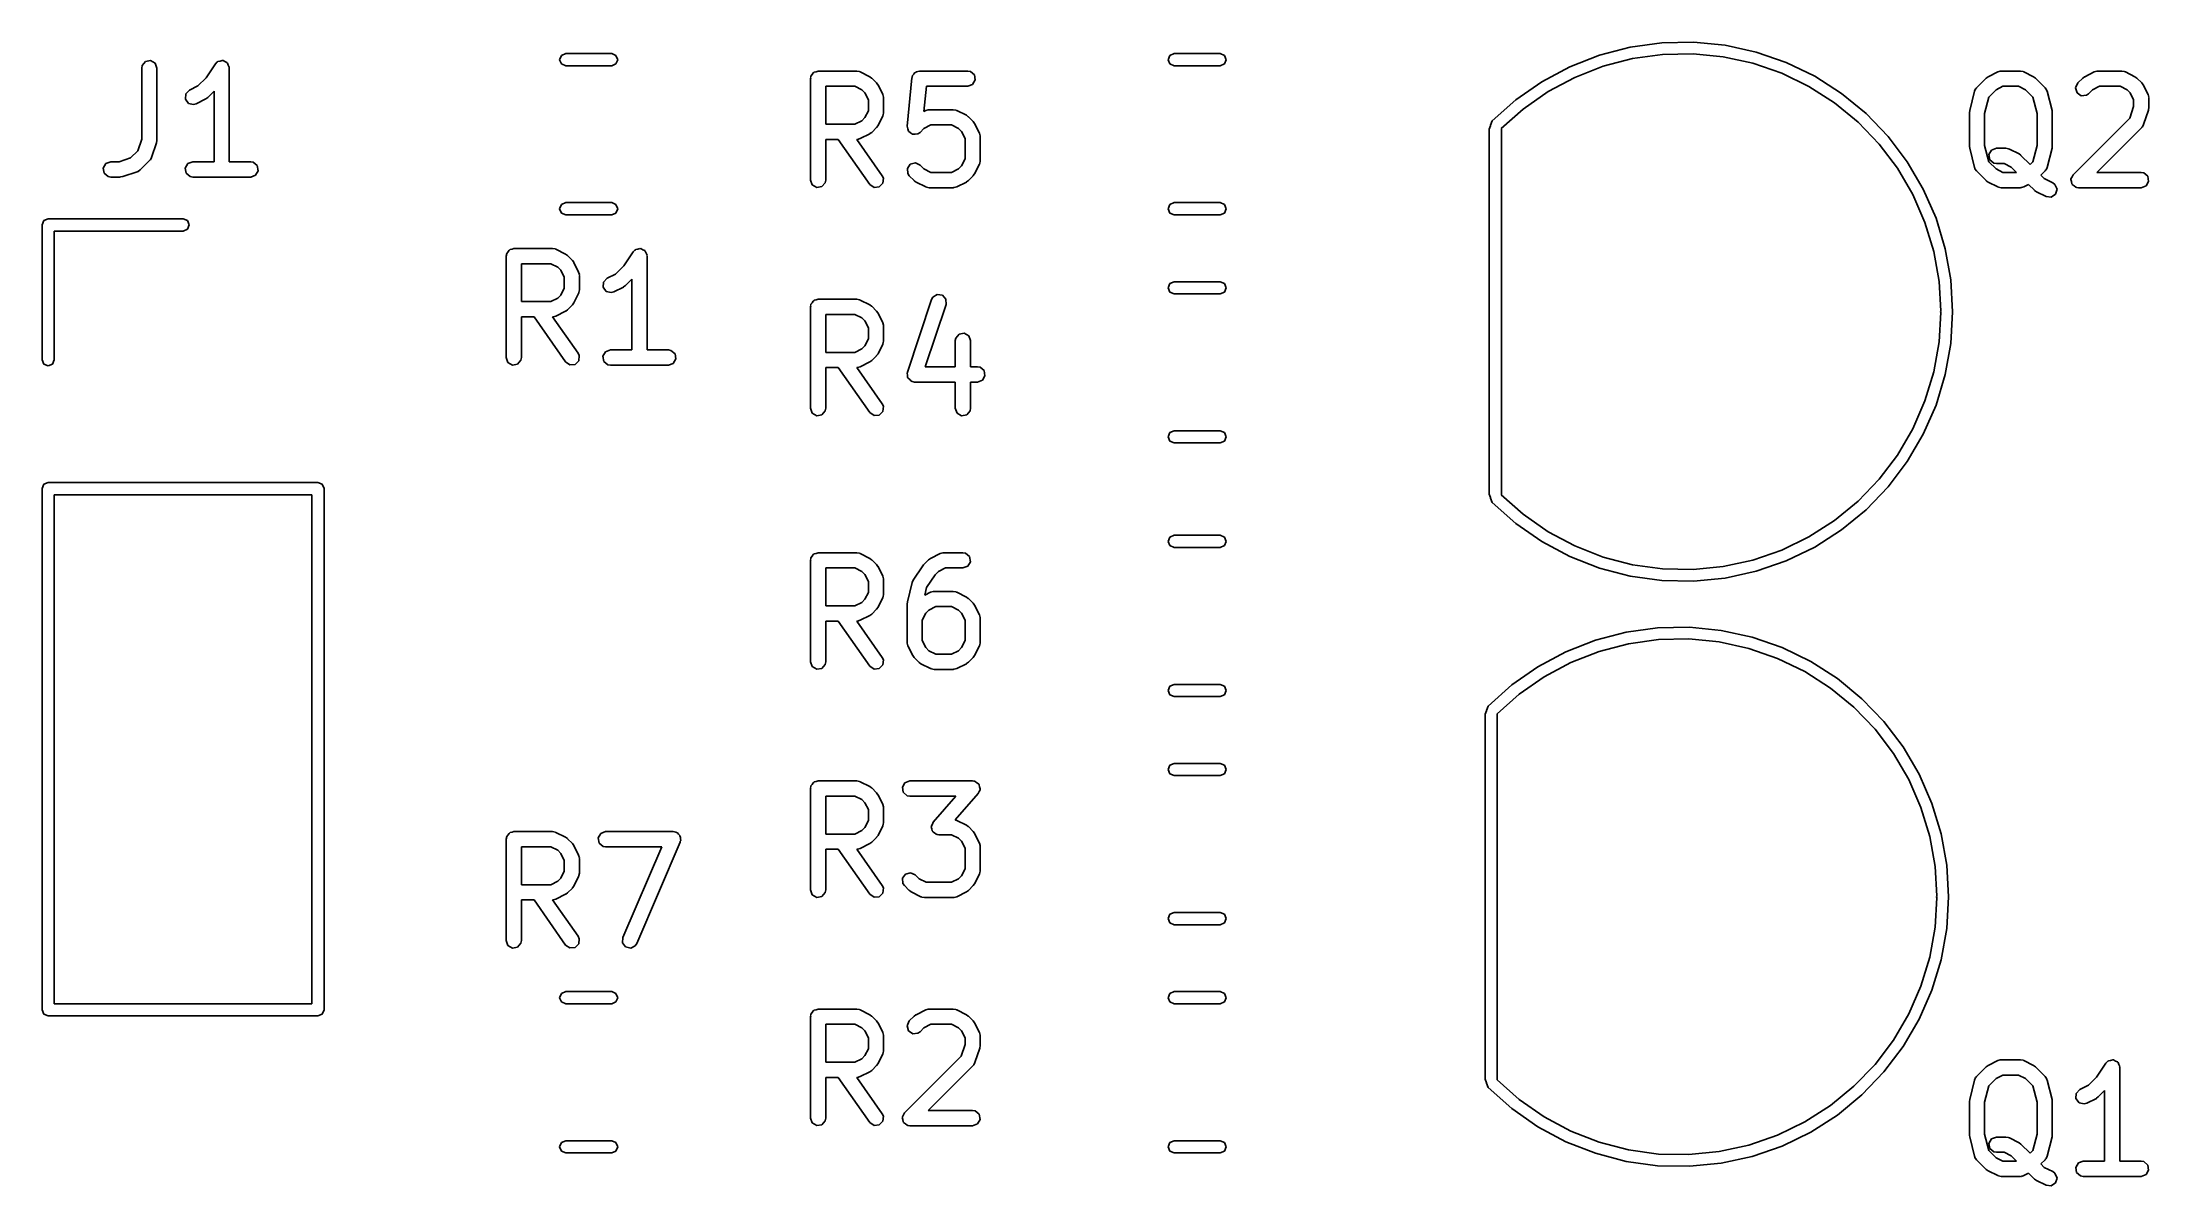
# Model space of a CAD drawing. Extents: x 136.9 to 157.6, y -80.4 to -69.1.
import ezdxf

# ---------------------------------------------------------------- set-up
doc = ezdxf.new("R2010")
doc.units = 0
doc.layers.add('BLACK', color=7, linetype='CONTINUOUS')

msp = doc.modelspace()

# ---------------------------------------------------------------- linework, layer by layer
at = {"layer": 'BLACK', "linetype": 'CONTINUOUS'}
for p, q in [((152.218, -69.2202), (152.521, -69.1411)), ((152.521, -69.1411), (152.831, -69.0982)), ((152.831, -69.0982), (153.144, -69.0921)), ((153.144, -69.0921), (153.456, -69.1227)), ((153.456, -69.1227), (153.762, -69.1899)), ((137.842, -69.3474), (137.846, -69.3217)), ((137.842, -70.0495), (137.842, -69.3474)), ((137.846, -69.3217), (137.879, -69.2824)), ((137.879, -69.2824), (137.93, -69.2735)), ((137.93, -69.2735), (137.974, -69.2992)), ((137.974, -69.2992), (137.992, -69.3474)), ((137.992, -69.3474), (137.992, -70.0617)), ((138.477, -69.4425), (138.569, -69.3058)), ((138.569, -69.3058), (138.587, -69.2869)), ((138.587, -69.2869), (138.591, -69.2857)), ((138.591, -69.2857), (138.593, -69.2824)), ((138.593, -69.2824), (138.615, -69.2786)), ((138.615, -69.2786), (138.636, -69.2725)), ((138.636, -69.2725), (138.64, -69.2743)), ((138.64, -69.2743), (138.644, -69.2735)), ((138.644, -69.2735), (138.663, -69.2844)), ((138.663, -69.2844), (138.683, -69.2931)), ((138.683, -69.2931), (138.685, -69.297)), ((138.685, -69.297), (138.688, -69.2992)), ((138.688, -69.2992), (138.696, -69.3196)), ((138.696, -69.3196), (138.705, -69.3391)), ((138.705, -69.3391), (138.704, -69.3433)), ((138.704, -69.3433), (138.706, -69.3474)), ((138.706, -69.3474), (138.706, -70.2724)), ((141.963, -69.265), (141.981, -69.2226)), ((141.981, -69.3074), (141.963, -69.265)), ((141.981, -69.2226), (142.023, -69.205)), ((142.023, -69.325), (141.981, -69.3074)), ((142.023, -69.205), (142.477, -69.205)), ((142.477, -69.325), (142.023, -69.325)), ((142.477, -69.205), (142.519, -69.2226)), ((142.519, -69.3074), (142.477, -69.325)), ((142.519, -69.2226), (142.537, -69.265)), ((142.537, -69.265), (142.519, -69.3074)), ((144.47, -69.3926), (144.474, -69.3874)), ((144.474, -69.3874), (144.494, -69.384)), ((144.494, -69.384), (144.512, -69.3774)), ((144.512, -69.3774), (144.893, -69.3774)), ((144.893, -69.3774), (144.919, -69.3819)), ((144.919, -69.3819), (144.922, -69.3848)), ((144.922, -69.3848), (144.926, -69.3853)), ((144.926, -69.3853), (145.022, -69.4329)), ((145.474, -69.3913), (145.481, -69.384)), ((145.481, -69.384), (145.497, -69.3828)), ((145.497, -69.3828), (145.512, -69.3774)), ((145.512, -69.3774), (145.988, -69.3774)), ((145.988, -69.3774), (146.014, -69.3819)), ((146.014, -69.3819), (146.053, -69.4149)), ((147.963, -69.265), (147.981, -69.2226)), ((147.981, -69.3074), (147.963, -69.265)), ((147.981, -69.2226), (148.023, -69.205)), ((148.023, -69.325), (147.981, -69.3074)), ((148.023, -69.205), (148.477, -69.205)), ((148.477, -69.325), (148.023, -69.325)), ((148.477, -69.205), (148.519, -69.2226)), ((148.519, -69.3074), (148.477, -69.325)), ((148.519, -69.2226), (148.537, -69.265)), ((148.537, -69.265), (148.519, -69.3074)), ((151.65, -69.482), (151.926, -69.3343)), ((151.926, -69.3343), (152.218, -69.2202)), ((152.254, -69.3301), (151.975, -69.4393)), ((152.544, -69.2544), (152.254, -69.3301)), ((152.84, -69.2134), (152.544, -69.2544)), ((153.14, -69.2075), (152.84, -69.2134)), ((153.438, -69.2369), (153.14, -69.2075)), ((153.731, -69.3011), (153.438, -69.2369)), ((154.014, -69.3992), (153.731, -69.3011)), ((153.762, -69.1899), (154.058, -69.2925)), ((154.058, -69.2925), (154.34, -69.4292)), ((156.05, -69.4329), (156.145, -69.3853)), ((156.145, -69.3853), (156.17, -69.3779)), ((156.17, -69.3779), (156.174, -69.3789)), ((156.174, -69.3789), (156.179, -69.3774)), ((156.179, -69.3774), (156.369, -69.3774)), ((156.369, -69.3774), (156.395, -69.3819)), ((156.395, -69.3819), (156.398, -69.3848)), ((156.398, -69.3848), (156.403, -69.3853)), ((156.403, -69.3853), (156.498, -69.4329)), ((157.002, -69.4329), (157.097, -69.3853)), ((157.097, -69.3853), (157.122, -69.3779)), ((157.122, -69.3779), (157.127, -69.3789)), ((157.127, -69.3789), (157.131, -69.3774)), ((157.131, -69.3774), (157.369, -69.3774)), ((157.369, -69.3774), (157.395, -69.3819)), ((157.395, -69.3819), (157.398, -69.3848)), ((157.398, -69.3848), (157.403, -69.3853)), ((157.403, -69.3853), (157.498, -69.4329)), ((138.276, -69.6033), (138.312, -69.566)), ((138.312, -69.566), (138.396, -69.5238)), ((138.396, -69.5238), (138.477, -69.4425)), ((138.556, -69.5761), (138.494, -69.6385)), ((138.556, -70.2724), (138.556, -69.5761)), ((144.437, -69.4524), (144.439, -69.4426)), ((144.437, -70.4524), (144.437, -69.4524)), ((144.438, -69.4394), (144.44, -69.4365)), ((144.439, -69.4426), (144.438, -69.4394)), ((144.44, -69.4365), (144.441, -69.4267)), ((144.441, -69.4267), (144.454, -69.4118)), ((144.454, -69.4118), (144.464, -69.3949)), ((144.464, -69.3949), (144.47, -69.3926)), ((144.587, -69.5274), (144.587, -69.9012)), ((144.875, -69.5274), (144.587, -69.5274)), ((144.944, -69.5616), (144.875, -69.5274)), ((144.974, -69.592), (144.944, -69.5616)), ((145.008, -69.6606), (144.974, -69.592)), ((145.022, -69.4329), (145.04, -69.4463)), ((145.04, -69.4463), (145.041, -69.447)), ((145.041, -69.447), (145.089, -69.4946)), ((145.089, -69.4946), (145.102, -69.513)), ((145.102, -69.513), (145.103, -69.5141)), ((145.103, -69.5141), (145.15, -69.6093)), ((145.39, -69.9211), (145.437, -69.4449)), ((145.437, -69.4449), (145.438, -69.4411)), ((145.438, -69.4394), (145.44, -69.4367)), ((145.438, -69.4411), (145.438, -69.4394)), ((145.44, -69.4367), (145.444, -69.4198)), ((145.444, -69.4198), (145.456, -69.4087)), ((145.456, -69.4087), (145.464, -69.3949)), ((145.464, -69.3949), (145.474, -69.3913)), ((145.58, -69.5274), (145.555, -69.7756)), ((145.988, -69.5274), (145.58, -69.5274)), ((146.036, -69.5098), (145.988, -69.5274)), ((146.062, -69.4654), (146.036, -69.5098)), ((146.053, -69.4149), (146.062, -69.4654)), ((151.393, -69.6611), (151.65, -69.482)), ((151.711, -69.5805), (151.465, -69.7518)), ((151.975, -69.4393), (151.711, -69.5805)), ((154.283, -69.53), (154.014, -69.3992)), ((154.536, -69.6915), (154.283, -69.53)), ((154.34, -69.4292), (154.604, -69.598)), ((155.868, -69.7675), (155.915, -69.577)), ((155.915, -69.577), (155.926, -69.5533)), ((155.926, -69.5533), (155.932, -69.5489)), ((155.932, -69.5489), (155.935, -69.5422)), ((155.935, -69.5422), (156.03, -69.447)), ((156.03, -69.447), (156.049, -69.4341)), ((156.049, -69.4341), (156.05, -69.4329)), ((156.128, -69.5616), (156.056, -69.6336)), ((156.196, -69.5274), (156.128, -69.5616)), ((156.351, -69.5274), (156.196, -69.5274)), ((156.42, -69.5616), (156.351, -69.5274)), ((156.492, -69.6336), (156.42, -69.5616)), ((156.498, -69.4329), (156.516, -69.4463)), ((156.516, -69.4463), (156.517, -69.447)), ((156.517, -69.447), (156.613, -69.5422)), ((156.613, -69.5422), (156.627, -69.5635)), ((156.627, -69.5635), (156.628, -69.5709)), ((156.628, -69.5709), (156.632, -69.577)), ((156.632, -69.577), (156.68, -69.7675)), ((156.913, -69.5411), (156.935, -69.4946)), ((156.927, -69.5906), (156.913, -69.5411)), ((156.969, -69.6201), (156.927, -69.5906)), ((156.935, -69.4946), (156.983, -69.447)), ((156.983, -69.447), (157.001, -69.4341)), ((157.001, -69.4341), (157.002, -69.4329)), ((157.08, -69.5616), (157.041, -69.6007)), ((157.149, -69.5274), (157.08, -69.5616)), ((157.351, -69.5274), (157.149, -69.5274)), ((157.42, -69.5616), (157.351, -69.5274)), ((157.45, -69.592), (157.42, -69.5616)), ((157.485, -69.6606), (157.45, -69.592)), ((157.498, -69.4329), (157.516, -69.4463)), ((157.516, -69.4463), (157.517, -69.447)), ((157.517, -69.447), (157.565, -69.4946)), ((157.565, -69.4946), (157.578, -69.513)), ((157.578, -69.513), (157.579, -69.5141)), ((157.579, -69.5141), (157.627, -69.6093)), ((138.273, -69.6545), (138.276, -69.6033)), ((138.304, -69.6957), (138.273, -69.6545)), ((138.354, -69.7076), (138.304, -69.6957)), ((138.379, -69.7002), (138.354, -69.7076)), ((138.474, -69.6526), (138.379, -69.7002)), ((138.475, -69.6514), (138.474, -69.6526)), ((138.494, -69.6385), (138.475, -69.6514)), ((144.974, -69.8365), (145.008, -69.768)), ((145.008, -69.768), (145.008, -69.6606)), ((145.15, -69.6093), (145.158, -69.6343)), ((145.158, -69.7857), (145.154, -69.8114)), ((145.158, -69.6343), (145.157, -69.6386)), ((145.157, -69.6386), (145.158, -69.6429)), ((145.158, -69.6429), (145.158, -69.7857)), ((145.555, -69.7756), (145.574, -69.7663)), ((145.574, -69.7663), (145.599, -69.7588)), ((145.599, -69.7588), (145.603, -69.7599)), ((145.603, -69.7599), (145.607, -69.7583)), ((145.607, -69.7583), (145.845, -69.7583)), ((145.845, -69.7583), (145.871, -69.7629)), ((145.871, -69.7629), (145.874, -69.7657)), ((145.874, -69.7657), (145.879, -69.7663)), ((145.879, -69.7663), (145.974, -69.8139)), ((151.159, -69.8691), (151.393, -69.6611)), ((151.465, -69.7518), (151.248, -69.9445)), ((154.767, -69.8815), (154.536, -69.6915)), ((154.604, -69.598), (154.846, -69.7967)), ((154.846, -69.7967), (155.063, -70.0225)), ((155.865, -69.7857), (155.868, -69.771)), ((155.865, -70.119), (155.865, -69.7857)), ((155.868, -69.771), (155.868, -69.7675)), ((156.056, -69.6336), (156.015, -69.7949)), ((156.015, -69.7949), (156.015, -70.1098)), ((156.532, -69.7949), (156.492, -69.6336)), ((156.532, -70.1098), (156.532, -69.7949)), ((156.68, -69.7675), (156.681, -69.7825)), ((156.681, -69.7825), (156.682, -69.7857)), ((156.682, -69.7857), (156.682, -70.119)), ((157.02, -69.6156), (156.969, -69.6201)), ((157.041, -69.6007), (157.02, -69.6156)), ((157.446, -69.8404), (157.485, -69.7259)), ((157.485, -69.7259), (157.485, -69.6606)), ((157.631, -69.7618), (157.583, -69.9047)), ((157.627, -69.6093), (157.634, -69.6343)), ((157.635, -69.7381), (157.631, -69.7602)), ((157.631, -69.7602), (157.631, -69.7618)), ((157.634, -69.6343), (157.633, -69.6386)), ((157.633, -69.6386), (157.635, -69.6429)), ((157.635, -69.6429), (157.635, -69.7381)), ((144.587, -69.9012), (144.875, -69.9012)), ((144.875, -69.9012), (144.944, -69.8669)), ((145.022, -69.9957), (144.926, -70.0433)), ((144.944, -69.8669), (144.974, -69.8365)), ((145.023, -69.9945), (145.022, -69.9957)), ((145.041, -69.9816), (145.023, -69.9945)), ((145.089, -69.934), (145.041, -69.9816)), ((145.103, -69.9145), (145.089, -69.9325)), ((145.089, -69.9325), (145.089, -69.934)), ((145.15, -69.8193), (145.103, -69.9145)), ((145.151, -69.8148), (145.15, -69.8193)), ((145.154, -69.8114), (145.151, -69.8148)), ((145.39, -69.9216), (145.39, -69.9211)), ((145.39, -69.922), (145.39, -69.9216)), ((145.396, -69.9464), (145.39, -69.922)), ((145.402, -69.9708), (145.396, -69.9464)), ((145.403, -69.9711), (145.402, -69.9708)), ((145.403, -69.9716), (145.403, -69.9711)), ((145.423, -69.986), (145.403, -69.9716)), ((145.444, -70.0008), (145.423, -69.986)), ((145.445, -70.001), (145.444, -70.0007)), ((145.444, -70.0007), (145.444, -70.0008)), ((145.47, -69.9988), (145.445, -70.001)), ((145.495, -69.9969), (145.47, -69.9988)), ((145.496, -69.9965), (145.495, -69.9966)), ((145.495, -69.9966), (145.495, -69.9969)), ((145.517, -69.9816), (145.496, -69.9965)), ((145.556, -69.9426), (145.517, -69.9816)), ((145.625, -69.9083), (145.556, -69.9426)), ((145.828, -69.9083), (145.625, -69.9083)), ((145.896, -69.9426), (145.828, -69.9083)), ((145.926, -69.973), (145.896, -69.9426)), ((145.961, -70.0415), (145.926, -69.973)), ((145.974, -69.8139), (145.992, -69.8272)), ((145.992, -69.8272), (145.994, -69.8279)), ((145.994, -69.8279), (146.041, -69.8755)), ((146.041, -69.8755), (146.054, -69.8939)), ((146.054, -69.8939), (146.055, -69.895)), ((146.055, -69.895), (146.103, -69.9903)), ((146.103, -69.9903), (146.11, -70.0152)), ((151.13, -69.95), (151.144, -69.9169)), ((151.13, -73.55), (151.13, -69.95)), ((151.142, -69.9115), (151.159, -69.8691)), ((151.144, -69.9169), (151.142, -69.9115)), ((151.248, -69.9445), (151.248, -69.9447)), ((151.248, -69.9447), (151.25, -69.95)), ((151.25, -69.95), (151.25, -73.55)), ((154.975, -70.0975), (154.767, -69.8815)), ((156.887, -70.3993), (157.446, -69.8404)), ((157.565, -69.934), (157.122, -70.3774)), ((157.567, -69.9299), (157.565, -69.934)), ((157.571, -69.9276), (157.567, -69.9299)), ((157.583, -69.9047), (157.571, -69.9276)), ((137.733, -70.2342), (137.803, -70.164)), ((137.803, -70.164), (137.842, -70.0495)), ((137.988, -70.0854), (137.94, -70.2282)), ((137.992, -70.0617), (137.988, -70.0837)), ((137.988, -70.0837), (137.988, -70.0854)), ((144.711, -70.0512), (144.587, -70.0512)), ((144.587, -70.0512), (144.587, -70.4524)), ((145.022, -70.4954), (144.711, -70.0512)), ((144.897, -70.0497), (144.894, -70.0508)), ((144.894, -70.0508), (145.145, -70.4094)), ((144.901, -70.0507), (144.897, -70.0497)), ((144.926, -70.0433), (144.901, -70.0507)), ((145.961, -70.2442), (145.961, -70.0415)), ((146.11, -70.0152), (146.109, -70.0196)), ((146.109, -70.0196), (146.111, -70.0238)), ((146.111, -70.0238), (146.111, -70.2619)), ((155.156, -70.3364), (154.975, -70.0975)), ((155.063, -70.0225), (155.252, -70.2722)), ((155.867, -70.1223), (155.865, -70.119)), ((155.868, -70.1372), (155.867, -70.1223)), ((155.915, -70.3277), (155.868, -70.1372)), ((156.015, -70.1098), (156.056, -70.2712)), ((156.057, -70.2013), (156.083, -70.1568)), ((156.066, -70.2518), (156.057, -70.2013)), ((156.083, -70.1568), (156.131, -70.1393)), ((156.131, -70.1393), (156.226, -70.1393)), ((156.226, -70.1393), (156.252, -70.1438)), ((156.252, -70.1438), (156.255, -70.1467)), ((156.255, -70.1467), (156.26, -70.1472)), ((156.26, -70.1472), (156.355, -70.1948)), ((156.355, -70.1948), (156.373, -70.2082)), ((156.373, -70.2082), (156.374, -70.2089)), ((156.374, -70.2089), (156.464, -70.2987)), ((156.492, -70.2712), (156.532, -70.1098)), ((156.68, -70.1372), (156.632, -70.3277)), ((156.682, -70.119), (156.68, -70.1338)), ((156.68, -70.1338), (156.68, -70.1372)), ((137.462, -70.3344), (137.488, -70.2899)), ((137.471, -70.3849), (137.462, -70.3344)), ((137.51, -70.4179), (137.471, -70.3849)), ((137.488, -70.2899), (137.536, -70.2724)), ((137.536, -70.4224), (137.51, -70.4179)), ((137.536, -70.2724), (137.619, -70.2724)), ((137.631, -70.4224), (137.536, -70.4224)), ((137.619, -70.2724), (137.733, -70.2342)), ((137.632, -70.4218), (137.631, -70.4224)), ((137.655, -70.4185), (137.632, -70.4218)), ((137.798, -70.3709), (137.655, -70.4185)), ((137.801, -70.3681), (137.798, -70.3709)), ((137.806, -70.3677), (137.801, -70.3681)), ((137.827, -70.3528), (137.806, -70.3677)), ((137.922, -70.2576), (137.827, -70.3528)), ((137.924, -70.2535), (137.922, -70.2576)), ((137.928, -70.2511), (137.924, -70.2535)), ((137.94, -70.2282), (137.928, -70.2511)), ((138.271, -70.3344), (138.297, -70.2899)), ((138.28, -70.3849), (138.271, -70.3344)), ((138.32, -70.4179), (138.28, -70.3849)), ((138.297, -70.2899), (138.345, -70.2724)), ((138.345, -70.4224), (138.32, -70.4179)), ((138.345, -70.2724), (138.556, -70.2724)), ((138.917, -70.4224), (138.345, -70.4224)), ((138.706, -70.2724), (138.917, -70.2724)), ((138.917, -70.2724), (138.942, -70.2769)), ((138.965, -70.4048), (138.917, -70.4224)), ((138.942, -70.2769), (138.982, -70.3099)), ((138.991, -70.3604), (138.965, -70.4048)), ((138.982, -70.3099), (138.991, -70.3604)), ((145.145, -70.4094), (145.156, -70.433)), ((145.392, -70.3377), (145.421, -70.2957)), ((145.396, -70.3888), (145.392, -70.3377)), ((145.411, -70.4102), (145.396, -70.3888)), ((145.459, -70.4578), (145.411, -70.4102)), ((145.421, -70.2957), (145.471, -70.2824)), ((145.471, -70.2824), (145.517, -70.3041)), ((145.517, -70.3041), (145.556, -70.3431)), ((145.556, -70.3431), (145.625, -70.3774)), ((145.625, -70.3774), (145.828, -70.3774)), ((145.828, -70.3774), (145.896, -70.3431)), ((145.896, -70.3431), (145.926, -70.3127)), ((145.926, -70.3127), (145.961, -70.2442)), ((146.041, -70.4102), (145.994, -70.4578)), ((146.042, -70.4087), (146.041, -70.4102)), ((146.055, -70.3907), (146.042, -70.4087)), ((146.103, -70.2954), (146.055, -70.3907)), ((146.106, -70.2876), (146.103, -70.291)), ((146.103, -70.291), (146.103, -70.2954)), ((146.111, -70.2619), (146.106, -70.2876)), ((155.307, -70.5948), (155.156, -70.3364)), ((155.252, -70.2722), (155.41, -70.5424)), ((155.919, -70.3338), (155.915, -70.3277)), ((155.92, -70.3412), (155.919, -70.3338)), ((155.935, -70.3626), (155.92, -70.3412)), ((156.03, -70.4578), (155.935, -70.3626)), ((156.056, -70.2712), (156.128, -70.3431)), ((156.105, -70.2848), (156.066, -70.2518)), ((156.131, -70.2893), (156.105, -70.2848)), ((156.128, -70.3431), (156.196, -70.3774)), ((156.208, -70.2893), (156.131, -70.2893)), ((156.196, -70.3774), (156.331, -70.3774)), ((156.277, -70.3235), (156.208, -70.2893)), ((156.331, -70.3774), (156.277, -70.3235)), ((156.464, -70.2987), (156.492, -70.2712)), ((156.613, -70.3626), (156.57, -70.4048)), ((156.57, -70.4048), (156.604, -70.4384)), ((156.616, -70.3558), (156.613, -70.3626)), ((156.622, -70.3515), (156.616, -70.3558)), ((156.632, -70.3277), (156.622, -70.3515)), ((156.867, -70.4394), (156.878, -70.4198)), ((156.878, -70.4198), (156.887, -70.3993)), ((157.122, -70.3774), (157.56, -70.3774)), ((157.56, -70.3774), (157.585, -70.3819)), ((157.585, -70.3819), (157.624, -70.4149)), ((157.624, -70.4149), (157.633, -70.4654)), ((144.454, -70.5006), (144.437, -70.4524)), ((144.499, -70.5262), (144.454, -70.5006)), ((144.549, -70.5173), (144.499, -70.5262)), ((144.582, -70.478), (144.549, -70.5173)), ((144.587, -70.4524), (144.582, -70.478)), ((145.064, -70.5248), (145.022, -70.4954)), ((145.115, -70.5204), (145.064, -70.5248)), ((145.151, -70.4841), (145.115, -70.5204)), ((145.156, -70.433), (145.151, -70.4841)), ((145.46, -70.4585), (145.459, -70.4578)), ((145.478, -70.4718), (145.46, -70.4585)), ((145.574, -70.5195), (145.478, -70.4718)), ((145.578, -70.52), (145.574, -70.5195)), ((145.581, -70.5229), (145.578, -70.52)), ((145.607, -70.5274), (145.581, -70.5229)), ((145.845, -70.5274), (145.607, -70.5274)), ((145.849, -70.5258), (145.845, -70.5274)), ((145.854, -70.5269), (145.849, -70.5258)), ((145.879, -70.5195), (145.854, -70.5269)), ((145.974, -70.4718), (145.879, -70.5195)), ((145.975, -70.4707), (145.974, -70.4718)), ((145.994, -70.4578), (145.975, -70.4707)), ((155.427, -70.8693), (155.307, -70.5948)), ((155.41, -70.5424), (155.536, -70.8293)), ((156.032, -70.4585), (156.03, -70.4578)), ((156.05, -70.4718), (156.032, -70.4585)), ((156.145, -70.5195), (156.05, -70.4718)), ((156.149, -70.52), (156.145, -70.5195)), ((156.153, -70.5229), (156.149, -70.52)), ((156.179, -70.5274), (156.153, -70.5229)), ((156.369, -70.5274), (156.179, -70.5274)), ((156.373, -70.5258), (156.369, -70.5274)), ((156.378, -70.5269), (156.373, -70.5258)), ((156.403, -70.5195), (156.378, -70.5269)), ((156.449, -70.496), (156.403, -70.5195)), ((156.506, -70.553), (156.449, -70.496)), ((156.508, -70.5537), (156.506, -70.553)), ((156.526, -70.5671), (156.508, -70.5537)), ((156.621, -70.6147), (156.526, -70.5671)), ((156.604, -70.4384), (156.688, -70.4805)), ((156.672, -70.6206), (156.621, -70.6147)), ((156.715, -70.5923), (156.672, -70.6206)), ((156.688, -70.4805), (156.709, -70.4961)), ((156.709, -70.4961), (156.73, -70.5431)), ((156.73, -70.5431), (156.715, -70.5923)), ((156.866, -70.4458), (156.867, -70.4427)), ((156.872, -70.4676), (156.866, -70.4458)), ((156.867, -70.4427), (156.867, -70.4394)), ((156.876, -70.4899), (156.872, -70.4676)), ((156.878, -70.4921), (156.876, -70.4899)), ((156.879, -70.4954), (156.878, -70.4921)), ((156.898, -70.5083), (156.879, -70.4954)), ((156.915, -70.5229), (156.898, -70.5083)), ((156.919, -70.5237), (156.915, -70.5229)), ((156.921, -70.5248), (156.919, -70.5237)), ((156.924, -70.5245), (156.921, -70.5248)), ((156.94, -70.5274), (156.924, -70.5245)), ((157.56, -70.5274), (156.94, -70.5274)), ((157.608, -70.5098), (157.56, -70.5274)), ((157.633, -70.4654), (157.608, -70.5098)), ((136.878, -70.8526), (136.92, -70.835)), ((136.92, -70.835), (138.25, -70.835)), ((138.25, -70.835), (138.292, -70.8526)), ((141.963, -70.735), (141.981, -70.6926)), ((141.981, -70.7774), (141.963, -70.735)), ((141.981, -70.6926), (142.023, -70.675)), ((142.023, -70.795), (141.981, -70.7774)), ((142.023, -70.675), (142.477, -70.675)), ((142.477, -70.795), (142.023, -70.795)), ((142.477, -70.675), (142.519, -70.6926)), ((142.519, -70.7774), (142.477, -70.795)), ((142.519, -70.6926), (142.537, -70.735)), ((142.537, -70.735), (142.519, -70.7774)), ((147.963, -70.735), (147.981, -70.6926)), ((147.981, -70.7774), (147.963, -70.735)), ((147.981, -70.6926), (148.023, -70.675)), ((148.023, -70.795), (147.981, -70.7774)), ((148.023, -70.675), (148.477, -70.675)), ((148.477, -70.795), (148.023, -70.795)), ((148.477, -70.675), (148.519, -70.6926)), ((148.519, -70.7774), (148.477, -70.795)), ((148.519, -70.6926), (148.537, -70.735)), ((148.537, -70.735), (148.519, -70.7774)), ((155.536, -70.8293), (155.627, -71.129)), ((136.86, -70.895), (136.878, -70.8526)), ((136.86, -72.225), (136.86, -70.895)), ((138.25, -70.955), (136.98, -70.955)), ((136.98, -70.955), (136.98, -72.225)), ((138.292, -70.9374), (138.25, -70.955)), ((138.292, -70.8526), (138.31, -70.895)), ((138.31, -70.895), (138.292, -70.9374)), ((155.514, -71.156), (155.427, -70.8693)), ((141.437, -71.2024), (141.439, -71.1926)), ((141.437, -72.2024), (141.437, -71.2024)), ((141.438, -71.1894), (141.44, -71.1865)), ((141.439, -71.1926), (141.438, -71.1894)), ((141.44, -71.1865), (141.441, -71.1767)), ((141.441, -71.1767), (141.454, -71.1618)), ((141.454, -71.1618), (141.464, -71.1449)), ((141.464, -71.1449), (141.47, -71.1426)), ((141.47, -71.1426), (141.474, -71.1374)), ((141.474, -71.1374), (141.494, -71.134)), ((141.494, -71.134), (141.512, -71.1274)), ((141.512, -71.1274), (141.893, -71.1274)), ((141.893, -71.1274), (141.919, -71.1319)), ((141.919, -71.1319), (141.922, -71.1348)), ((141.922, -71.1348), (141.926, -71.1353)), ((141.926, -71.1353), (142.022, -71.1829)), ((142.022, -71.1829), (142.04, -71.1963)), ((142.04, -71.1963), (142.041, -71.197)), ((142.041, -71.197), (142.089, -71.2446)), ((142.089, -71.2446), (142.102, -71.263)), ((142.596, -71.2975), (142.688, -71.1608)), ((142.688, -71.1608), (142.706, -71.1419)), ((142.706, -71.1419), (142.71, -71.1407)), ((142.71, -71.1407), (142.713, -71.1374)), ((142.713, -71.1374), (142.734, -71.1336)), ((142.734, -71.1336), (142.755, -71.1275)), ((142.755, -71.1275), (142.759, -71.1293)), ((142.759, -71.1293), (142.763, -71.1285)), ((142.763, -71.1285), (142.782, -71.1394)), ((142.782, -71.1394), (142.802, -71.1481)), ((142.802, -71.1481), (142.804, -71.152)), ((142.804, -71.152), (142.807, -71.1542)), ((142.807, -71.1542), (142.815, -71.1746)), ((142.815, -71.1746), (142.825, -71.1941)), ((142.825, -71.1941), (142.824, -71.1983)), ((142.824, -71.1983), (142.825, -71.2024)), ((142.825, -71.2024), (142.825, -72.1274)), ((155.567, -71.4509), (155.514, -71.156)), ((155.627, -71.129), (155.682, -71.4374)), ((141.587, -71.2774), (141.587, -71.6512)), ((141.875, -71.2774), (141.587, -71.2774)), ((141.944, -71.3116), (141.875, -71.2774)), ((141.974, -71.342), (141.944, -71.3116)), ((142.008, -71.4106), (141.974, -71.342)), ((142.008, -71.518), (142.008, -71.4106)), ((142.102, -71.263), (142.103, -71.2641)), ((142.103, -71.2641), (142.15, -71.3593)), ((142.15, -71.3593), (142.158, -71.3843)), ((142.158, -71.3843), (142.157, -71.3886)), ((142.157, -71.3886), (142.158, -71.3929)), ((142.158, -71.3929), (142.158, -71.5357)), ((142.392, -71.5095), (142.395, -71.4583)), ((142.395, -71.4583), (142.431, -71.421)), ((142.431, -71.421), (142.515, -71.3788)), ((142.515, -71.3788), (142.596, -71.2975)), ((142.675, -71.4311), (142.613, -71.4935)), ((142.675, -72.1274), (142.675, -71.4311)), ((147.981, -71.4726), (148.023, -71.455)), ((148.023, -71.455), (148.477, -71.455)), ((148.477, -71.455), (148.519, -71.4726)), ((155.584, -71.7406), (155.567, -71.4509)), ((155.682, -71.4374), (155.7, -71.75)), ((141.587, -71.6512), (141.875, -71.6512)), ((141.875, -71.6512), (141.944, -71.6169)), ((141.944, -71.6169), (141.974, -71.5865)), ((141.974, -71.5865), (142.008, -71.518)), ((142.103, -71.6645), (142.089, -71.6825)), ((142.15, -71.5693), (142.103, -71.6645)), ((142.151, -71.5648), (142.15, -71.5693)), ((142.154, -71.5614), (142.151, -71.5648)), ((142.158, -71.5357), (142.154, -71.5614)), ((142.423, -71.5507), (142.392, -71.5095)), ((142.473, -71.5626), (142.423, -71.5507)), ((142.498, -71.5552), (142.473, -71.5626)), ((142.593, -71.5076), (142.498, -71.5552)), ((142.594, -71.5064), (142.593, -71.5076)), ((142.613, -71.4935), (142.594, -71.5064)), ((144.441, -71.6767), (144.454, -71.6618)), ((144.454, -71.6618), (144.464, -71.6449)), ((144.464, -71.6449), (144.47, -71.6426)), ((144.47, -71.6426), (144.474, -71.6374)), ((144.474, -71.6374), (144.494, -71.634)), ((144.494, -71.634), (144.512, -71.6274)), ((144.512, -71.6274), (144.893, -71.6274)), ((144.893, -71.6274), (144.919, -71.6319)), ((144.919, -71.6319), (144.922, -71.6348)), ((144.922, -71.6348), (144.926, -71.6353)), ((144.926, -71.6353), (145.022, -71.6829)), ((145.393, -72.3453), (145.631, -71.631)), ((145.631, -71.631), (145.644, -71.6081)), ((145.644, -71.6081), (145.687, -71.5813)), ((145.687, -71.5813), (145.738, -71.5888)), ((145.738, -71.5888), (145.772, -71.6272)), ((145.772, -71.6272), (145.774, -71.6785)), ((147.963, -71.515), (147.981, -71.4726)), ((147.981, -71.5574), (147.963, -71.515)), ((148.023, -71.575), (147.981, -71.5574)), ((148.477, -71.575), (148.023, -71.575)), ((148.519, -71.5574), (148.477, -71.575)), ((148.519, -71.4726), (148.537, -71.515)), ((148.537, -71.515), (148.519, -71.5574)), ((141.711, -71.8012), (141.587, -71.8012)), ((141.587, -71.8012), (141.587, -72.2024)), ((142.022, -72.2454), (141.711, -71.8012)), ((141.897, -71.7997), (141.894, -71.8008)), ((141.894, -71.8008), (142.145, -72.1594)), ((141.901, -71.8007), (141.897, -71.7997)), ((141.926, -71.7933), (141.901, -71.8007)), ((142.022, -71.7457), (141.926, -71.7933)), ((142.023, -71.7445), (142.022, -71.7457)), ((142.041, -71.7316), (142.023, -71.7445)), ((142.089, -71.684), (142.041, -71.7316)), ((142.089, -71.6825), (142.089, -71.684)), ((144.437, -71.7024), (144.439, -71.6926)), ((144.437, -72.7024), (144.437, -71.7024)), ((144.438, -71.6894), (144.44, -71.6865)), ((144.439, -71.6926), (144.438, -71.6894)), ((144.44, -71.6865), (144.441, -71.6767)), ((144.587, -71.7774), (144.587, -72.1512)), ((144.875, -71.7774), (144.587, -71.7774)), ((144.944, -71.8116), (144.875, -71.7774)), ((144.974, -71.842), (144.944, -71.8116)), ((145.008, -71.9106), (144.974, -71.842)), ((145.022, -71.6829), (145.04, -71.6963)), ((145.04, -71.6963), (145.041, -71.697)), ((145.041, -71.697), (145.089, -71.7446)), ((145.089, -71.7446), (145.102, -71.763)), ((145.102, -71.763), (145.103, -71.7641)), ((145.103, -71.7641), (145.15, -71.8593)), ((145.15, -71.8593), (145.158, -71.8843)), ((145.774, -71.6785), (145.568, -72.294)), ((155.567, -72.0491), (155.584, -71.7594)), ((155.58, -71.75), (155.584, -71.7406)), ((155.584, -71.7594), (155.58, -71.75)), ((155.7, -71.75), (155.682, -72.0626)), ((144.944, -72.1169), (144.974, -72.0865)), ((144.974, -72.0865), (145.008, -72.018)), ((145.008, -72.018), (145.008, -71.9106)), ((145.15, -72.0693), (145.103, -72.1645)), ((145.151, -72.0648), (145.15, -72.0693)), ((145.154, -72.0614), (145.151, -72.0648)), ((145.158, -72.0357), (145.154, -72.0614)), ((145.158, -71.8843), (145.157, -71.8886)), ((145.157, -71.8886), (145.158, -71.8929)), ((145.158, -71.8929), (145.158, -72.0357)), ((145.865, -72.0357), (145.87, -72.0101)), ((145.865, -72.294), (145.865, -72.0357)), ((145.87, -72.0101), (145.903, -71.9708)), ((145.903, -71.9708), (145.953, -71.9619)), ((145.953, -71.9619), (145.998, -71.9875)), ((145.998, -71.9875), (146.015, -72.0357)), ((146.015, -72.0357), (146.015, -72.294)), ((155.514, -72.344), (155.567, -72.0491)), ((155.682, -72.0626), (155.627, -72.371)), ((136.878, -72.2674), (136.86, -72.225)), ((136.92, -72.285), (136.878, -72.2674)), ((136.962, -72.2674), (136.92, -72.285)), ((136.98, -72.225), (136.962, -72.2674)), ((141.454, -72.2506), (141.437, -72.2024)), ((141.499, -72.2762), (141.454, -72.2506)), ((141.549, -72.2673), (141.499, -72.2762)), ((141.582, -72.228), (141.549, -72.2673)), ((141.587, -72.2024), (141.582, -72.228)), ((142.064, -72.2748), (142.022, -72.2454)), ((142.115, -72.2704), (142.064, -72.2748)), ((142.151, -72.2341), (142.115, -72.2704)), ((142.145, -72.1594), (142.156, -72.183)), ((142.156, -72.183), (142.151, -72.2341)), ((142.39, -72.1894), (142.416, -72.1449)), ((142.399, -72.2399), (142.39, -72.1894)), ((142.439, -72.2729), (142.399, -72.2399)), ((142.416, -72.1449), (142.464, -72.1274)), ((142.464, -72.2774), (142.439, -72.2729)), ((142.464, -72.1274), (142.675, -72.1274)), ((143.036, -72.2774), (142.464, -72.2774)), ((142.825, -72.1274), (143.036, -72.1274)), ((143.036, -72.1274), (143.061, -72.1319)), ((143.084, -72.2598), (143.036, -72.2774)), ((143.061, -72.1319), (143.101, -72.1649)), ((143.11, -72.2154), (143.084, -72.2598)), ((143.101, -72.1649), (143.11, -72.2154)), ((144.587, -72.1512), (144.875, -72.1512)), ((144.875, -72.1512), (144.944, -72.1169)), ((144.926, -72.2933), (144.901, -72.3007)), ((145.022, -72.2457), (144.926, -72.2933)), ((145.023, -72.2445), (145.022, -72.2457)), ((145.041, -72.2316), (145.023, -72.2445)), ((145.089, -72.184), (145.041, -72.2316)), ((145.103, -72.1645), (145.089, -72.1825)), ((145.089, -72.1825), (145.089, -72.184)), ((145.568, -72.294), (145.865, -72.294)), ((146.015, -72.294), (146.083, -72.294)), ((146.083, -72.294), (146.109, -72.2986)), ((144.711, -72.3012), (144.587, -72.3012)), ((144.587, -72.3012), (144.587, -72.7024)), ((145.022, -72.7454), (144.711, -72.3012)), ((144.897, -72.2997), (144.894, -72.3008)), ((144.894, -72.3008), (145.145, -72.6594)), ((144.901, -72.3007), (144.897, -72.2997)), ((145.39, -72.356), (145.393, -72.3511)), ((145.394, -72.3762), (145.39, -72.356)), ((145.393, -72.3511), (145.393, -72.3453)), ((145.395, -72.3966), (145.394, -72.3762)), ((145.398, -72.4009), (145.395, -72.3966)), ((145.399, -72.4065), (145.398, -72.4009)), ((145.415, -72.4197), (145.399, -72.4065)), ((145.429, -72.435), (145.415, -72.4197)), ((145.434, -72.4358), (145.429, -72.435)), ((145.439, -72.4395), (145.434, -72.4358)), ((145.464, -72.444), (145.439, -72.4395)), ((145.865, -72.444), (145.464, -72.444)), ((145.865, -72.7024), (145.865, -72.444)), ((146.083, -72.444), (146.015, -72.444)), ((146.015, -72.444), (146.015, -72.7024)), ((146.132, -72.4265), (146.083, -72.444)), ((146.109, -72.2986), (146.148, -72.3315)), ((146.157, -72.3821), (146.132, -72.4265)), ((146.148, -72.3315), (146.157, -72.3821)), ((155.427, -72.6307), (155.514, -72.344)), ((155.627, -72.371), (155.536, -72.6707)), ((144.454, -72.7506), (144.437, -72.7024)), ((144.587, -72.7024), (144.582, -72.728)), ((145.145, -72.6594), (145.156, -72.683)), ((145.156, -72.683), (145.151, -72.7341)), ((145.883, -72.7506), (145.865, -72.7024)), ((146.015, -72.7024), (146.011, -72.728)), ((155.307, -72.9052), (155.427, -72.6307)), ((155.536, -72.6707), (155.41, -72.9576)), ((144.499, -72.7762), (144.454, -72.7506)), ((144.549, -72.7673), (144.499, -72.7762)), ((144.582, -72.728), (144.549, -72.7673)), ((145.064, -72.7748), (145.022, -72.7454)), ((145.115, -72.7704), (145.064, -72.7748)), ((145.151, -72.7341), (145.115, -72.7704)), ((145.927, -72.7762), (145.883, -72.7506)), ((145.978, -72.7673), (145.927, -72.7762)), ((146.011, -72.728), (145.978, -72.7673)), ((155.156, -73.1636), (155.307, -72.9052)), ((147.963, -72.985), (147.981, -72.9426)), ((147.981, -73.0274), (147.963, -72.985)), ((147.981, -72.9426), (148.023, -72.925)), ((148.023, -73.045), (147.981, -73.0274)), ((148.023, -72.925), (148.477, -72.925)), ((148.477, -73.045), (148.023, -73.045)), ((148.477, -72.925), (148.519, -72.9426)), ((148.519, -73.0274), (148.477, -73.045)), ((148.519, -72.9426), (148.537, -72.985)), ((148.537, -72.985), (148.519, -73.0274)), ((155.41, -72.9576), (155.252, -73.2278)), ((154.975, -73.4025), (155.156, -73.1636)), ((155.252, -73.2278), (155.063, -73.4775)), ((136.86, -73.495), (136.878, -73.4526)), ((136.86, -78.635), (136.86, -73.495)), ((136.878, -73.4526), (136.92, -73.435)), ((136.92, -73.435), (139.58, -73.435)), ((139.58, -73.435), (139.622, -73.4526)), ((139.622, -73.4526), (139.64, -73.495)), ((139.64, -73.495), (139.64, -78.635)), ((154.767, -73.6185), (154.975, -73.4025)), ((155.063, -73.4775), (154.846, -73.7033)), ((136.98, -73.555), (136.98, -78.575)), ((139.52, -73.555), (136.98, -73.555)), ((139.52, -78.575), (139.52, -73.555)), ((151.144, -73.5831), (151.13, -73.55)), ((151.142, -73.5885), (151.144, -73.5831)), ((151.159, -73.6309), (151.142, -73.5885)), ((151.393, -73.8389), (151.159, -73.6309)), ((151.25, -73.55), (151.248, -73.5553)), ((151.248, -73.5553), (151.248, -73.5555)), ((151.248, -73.5555), (151.465, -73.7482)), ((151.465, -73.7482), (151.711, -73.9195)), ((154.536, -73.8085), (154.767, -73.6185)), ((154.846, -73.7033), (154.604, -73.902)), ((147.981, -73.9726), (148.023, -73.955)), ((148.023, -73.955), (148.477, -73.955)), ((148.477, -73.955), (148.519, -73.9726)), ((151.65, -74.018), (151.393, -73.8389)), ((151.711, -73.9195), (151.975, -74.0607)), ((154.283, -73.97), (154.536, -73.8085)), ((154.604, -73.902), (154.34, -74.0708)), ((144.441, -74.1767), (144.454, -74.1618)), ((144.454, -74.1618), (144.464, -74.1449)), ((144.464, -74.1449), (144.47, -74.1426)), ((144.47, -74.1426), (144.474, -74.1374)), ((144.474, -74.1374), (144.494, -74.134)), ((144.494, -74.134), (144.512, -74.1274)), ((144.512, -74.1274), (144.893, -74.1274)), ((144.893, -74.1274), (144.919, -74.1319)), ((144.919, -74.1319), (144.922, -74.1348)), ((144.922, -74.1348), (144.926, -74.1353)), ((144.926, -74.1353), (145.022, -74.1829)), ((145.621, -74.1829), (145.716, -74.1353)), ((145.716, -74.1353), (145.741, -74.1279)), ((145.741, -74.1279), (145.746, -74.1289)), ((145.746, -74.1289), (145.75, -74.1274)), ((145.75, -74.1274), (145.94, -74.1274)), ((145.94, -74.1274), (145.966, -74.1319)), ((145.966, -74.1319), (146.005, -74.1649)), ((146.005, -74.1649), (146.014, -74.2154)), ((147.963, -74.015), (147.981, -73.9726)), ((147.981, -74.0574), (147.963, -74.015)), ((148.023, -74.075), (147.981, -74.0574)), ((148.477, -74.075), (148.023, -74.075)), ((148.519, -74.0574), (148.477, -74.075)), ((148.519, -73.9726), (148.537, -74.015)), ((148.537, -74.015), (148.519, -74.0574)), ((151.926, -74.1657), (151.65, -74.018)), ((152.218, -74.2798), (151.926, -74.1657)), ((151.975, -74.0607), (152.254, -74.1699)), ((153.731, -74.1989), (154.014, -74.1008)), ((154.014, -74.1008), (154.283, -73.97)), ((154.34, -74.0708), (154.058, -74.2075)), ((144.437, -74.2024), (144.439, -74.1926)), ((144.437, -75.2024), (144.437, -74.2024)), ((144.438, -74.1894), (144.44, -74.1865)), ((144.439, -74.1926), (144.438, -74.1894)), ((144.44, -74.1865), (144.441, -74.1767)), ((144.587, -74.2774), (144.587, -74.6512)), ((144.875, -74.2774), (144.587, -74.2774)), ((144.944, -74.3116), (144.875, -74.2774)), ((144.974, -74.342), (144.944, -74.3116)), ((145.008, -74.4106), (144.974, -74.342)), ((145.022, -74.1829), (145.04, -74.1963)), ((145.04, -74.1963), (145.041, -74.197)), ((145.041, -74.197), (145.089, -74.2446)), ((145.089, -74.2446), (145.102, -74.263)), ((145.102, -74.263), (145.103, -74.2641)), ((145.103, -74.2641), (145.15, -74.3593)), ((145.15, -74.3593), (145.158, -74.3843)), ((145.45, -74.3989), (145.545, -74.256)), ((145.545, -74.256), (145.553, -74.2478)), ((145.553, -74.2478), (145.554, -74.2446)), ((145.554, -74.2446), (145.602, -74.197)), ((145.665, -74.3454), (145.582, -74.4713)), ((145.602, -74.197), (145.62, -74.1841)), ((145.62, -74.1841), (145.621, -74.1829)), ((145.699, -74.3116), (145.665, -74.3454)), ((145.768, -74.2774), (145.699, -74.3116)), ((145.94, -74.2774), (145.768, -74.2774)), ((145.989, -74.2598), (145.94, -74.2774)), ((146.014, -74.2154), (145.989, -74.2598)), ((152.521, -74.3589), (152.218, -74.2798)), ((152.254, -74.1699), (152.544, -74.2456)), ((152.831, -74.4018), (152.521, -74.3589)), ((152.544, -74.2456), (152.84, -74.2866)), ((152.84, -74.2866), (153.14, -74.2925)), ((153.14, -74.2925), (153.438, -74.2631)), ((153.438, -74.2631), (153.731, -74.1989)), ((153.762, -74.3101), (153.456, -74.3773)), ((154.058, -74.2075), (153.762, -74.3101)), ((144.974, -74.5865), (145.008, -74.518)), ((145.008, -74.518), (145.008, -74.4106)), ((145.15, -74.5693), (145.103, -74.6645)), ((145.151, -74.5648), (145.15, -74.5693)), ((145.154, -74.5614), (145.151, -74.5648)), ((145.158, -74.5357), (145.154, -74.5614)), ((145.158, -74.3843), (145.157, -74.3886)), ((145.157, -74.3886), (145.158, -74.3929)), ((145.158, -74.3929), (145.158, -74.5357)), ((145.392, -74.6128), (145.439, -74.4223)), ((145.439, -74.4223), (145.449, -74.3993)), ((145.449, -74.3993), (145.45, -74.3989)), ((145.582, -74.4713), (145.563, -74.5454)), ((145.563, -74.5454), (145.621, -74.5163)), ((145.621, -74.5163), (145.646, -74.5088)), ((145.646, -74.5088), (145.651, -74.5099)), ((145.651, -74.5099), (145.655, -74.5083)), ((145.655, -74.5083), (145.845, -74.5083)), ((145.845, -74.5083), (145.871, -74.5129)), ((145.871, -74.5129), (145.874, -74.5157)), ((145.874, -74.5157), (145.879, -74.5163)), ((145.879, -74.5163), (145.974, -74.5639)), ((145.974, -74.5639), (145.992, -74.5772)), ((145.992, -74.5772), (145.994, -74.5779)), ((145.994, -74.5779), (146.041, -74.6255)), ((153.144, -74.4079), (152.831, -74.4018)), ((153.456, -74.3773), (153.144, -74.4079)), ((144.587, -74.6512), (144.875, -74.6512)), ((144.875, -74.6512), (144.944, -74.6169)), ((145.022, -74.7457), (144.926, -74.7933)), ((144.944, -74.6169), (144.974, -74.5865)), ((145.023, -74.7445), (145.022, -74.7457)), ((145.041, -74.7316), (145.023, -74.7445)), ((145.089, -74.684), (145.041, -74.7316)), ((145.103, -74.6645), (145.089, -74.6825)), ((145.089, -74.6825), (145.089, -74.684)), ((145.389, -74.631), (145.392, -74.6162)), ((145.389, -75.0119), (145.389, -74.631)), ((145.392, -74.6162), (145.392, -74.6128)), ((145.574, -74.723), (145.539, -74.7915)), ((145.604, -74.6926), (145.574, -74.723)), ((145.672, -74.6583), (145.604, -74.6926)), ((145.828, -74.6583), (145.672, -74.6583)), ((145.896, -74.6926), (145.828, -74.6583)), ((145.926, -74.723), (145.896, -74.6926)), ((145.961, -74.7915), (145.926, -74.723)), ((146.041, -74.6255), (146.054, -74.6439)), ((146.054, -74.6439), (146.055, -74.645)), ((146.055, -74.645), (146.103, -74.7403)), ((146.103, -74.7403), (146.11, -74.7652)), ((146.11, -74.7652), (146.109, -74.7696)), ((146.109, -74.7696), (146.111, -74.7738)), ((146.111, -74.7738), (146.111, -75.0119)), ((144.711, -74.8012), (144.587, -74.8012)), ((144.587, -74.8012), (144.587, -75.2024)), ((145.022, -75.2454), (144.711, -74.8012)), ((144.897, -74.7997), (144.894, -74.8008)), ((144.894, -74.8008), (145.145, -75.1594)), ((144.901, -74.8007), (144.897, -74.7997)), ((144.926, -74.7933), (144.901, -74.8007)), ((145.539, -74.7915), (145.539, -74.9942)), ((145.539, -74.9942), (145.574, -75.0627)), ((145.926, -75.0627), (145.961, -74.9942)), ((145.961, -74.9942), (145.961, -74.7915)), ((151.886, -75.1043), (152.178, -74.9902)), ((152.178, -74.9902), (152.481, -74.9111)), ((152.481, -74.9111), (152.791, -74.8682)), ((152.8, -74.9834), (152.504, -75.0244)), ((152.791, -74.8682), (153.104, -74.8621)), ((153.1, -74.9775), (152.8, -74.9834)), ((153.398, -75.0069), (153.1, -74.9775)), ((153.104, -74.8621), (153.416, -74.8927)), ((153.416, -74.8927), (153.722, -74.9599)), ((153.722, -74.9599), (154.018, -75.0625)), ((144.454, -75.2506), (144.437, -75.2024)), ((144.587, -75.2024), (144.582, -75.228)), ((145.145, -75.1594), (145.156, -75.183)), ((145.156, -75.183), (145.151, -75.2341)), ((145.391, -75.0161), (145.389, -75.0119)), ((145.39, -75.0205), (145.391, -75.0161)), ((145.397, -75.0454), (145.39, -75.0205)), ((145.445, -75.1407), (145.397, -75.0454)), ((145.446, -75.1418), (145.445, -75.1407)), ((145.459, -75.1602), (145.446, -75.1418)), ((145.506, -75.2078), (145.459, -75.1602)), ((145.574, -75.0627), (145.604, -75.0931)), ((145.604, -75.0931), (145.672, -75.1274)), ((145.672, -75.1274), (145.828, -75.1274)), ((145.828, -75.1274), (145.896, -75.0931)), ((145.896, -75.0931), (145.926, -75.0627)), ((146.041, -75.1602), (145.994, -75.2078)), ((146.042, -75.1587), (146.041, -75.1602)), ((146.055, -75.1407), (146.042, -75.1587)), ((146.103, -75.0454), (146.055, -75.1407)), ((146.106, -75.0376), (146.103, -75.041)), ((146.103, -75.041), (146.103, -75.0454)), ((146.111, -75.0119), (146.106, -75.0376)), ((151.61, -75.252), (151.886, -75.1043)), ((152.214, -75.1001), (151.935, -75.2093)), ((152.504, -75.0244), (152.214, -75.1001)), ((153.691, -75.0711), (153.398, -75.0069)), ((153.974, -75.1692), (153.691, -75.0711)), ((154.243, -75.3), (153.974, -75.1692)), ((154.018, -75.0625), (154.3, -75.1992)), ((154.3, -75.1992), (154.564, -75.368)), ((144.499, -75.2762), (144.454, -75.2506)), ((144.549, -75.2673), (144.499, -75.2762)), ((144.582, -75.228), (144.549, -75.2673)), ((145.064, -75.2748), (145.022, -75.2454)), ((145.115, -75.2704), (145.064, -75.2748)), ((145.151, -75.2341), (145.115, -75.2704)), ((145.508, -75.2085), (145.506, -75.2078)), ((145.526, -75.2218), (145.508, -75.2085)), ((145.621, -75.2695), (145.526, -75.2218)), ((145.626, -75.27), (145.621, -75.2695)), ((145.629, -75.2729), (145.626, -75.27)), ((145.655, -75.2774), (145.629, -75.2729)), ((145.845, -75.2774), (145.655, -75.2774)), ((145.849, -75.2758), (145.845, -75.2774)), ((145.854, -75.2769), (145.849, -75.2758)), ((145.879, -75.2695), (145.854, -75.2769)), ((145.974, -75.2218), (145.879, -75.2695)), ((145.975, -75.2207), (145.974, -75.2218)), ((145.994, -75.2078), (145.975, -75.2207)), ((151.353, -75.4311), (151.61, -75.252)), ((151.671, -75.3505), (151.425, -75.5218)), ((151.935, -75.2093), (151.671, -75.3505)), ((154.496, -75.4615), (154.243, -75.3)), ((154.564, -75.368), (154.806, -75.5667)), ((147.963, -75.485), (147.981, -75.4426)), ((147.981, -75.5274), (147.963, -75.485)), ((147.981, -75.4426), (148.023, -75.425)), ((148.023, -75.545), (147.981, -75.5274)), ((148.023, -75.425), (148.477, -75.425)), ((148.477, -75.545), (148.023, -75.545)), ((148.477, -75.425), (148.519, -75.4426)), ((148.519, -75.5274), (148.477, -75.545)), ((148.519, -75.4426), (148.537, -75.485)), ((148.537, -75.485), (148.519, -75.5274)), ((151.119, -75.6391), (151.353, -75.4311)), ((151.425, -75.5218), (151.208, -75.7145)), ((154.727, -75.6515), (154.496, -75.4615)), ((154.806, -75.5667), (155.023, -75.7925)), ((151.09, -75.72), (151.104, -75.6869)), ((151.09, -79.32), (151.09, -75.72)), ((151.102, -75.6815), (151.119, -75.6391)), ((151.104, -75.6869), (151.102, -75.6815)), ((151.208, -75.7145), (151.208, -75.7147)), ((151.208, -75.7147), (151.21, -75.72)), ((151.21, -75.72), (151.21, -79.32)), ((154.935, -75.8675), (154.727, -75.6515)), ((155.023, -75.7925), (155.212, -76.0422)), ((155.116, -76.1064), (154.935, -75.8675)), ((147.963, -76.265), (147.981, -76.2226)), ((147.981, -76.2226), (148.023, -76.205)), ((148.023, -76.205), (148.477, -76.205)), ((148.477, -76.205), (148.519, -76.2226)), ((148.519, -76.2226), (148.537, -76.265)), ((155.267, -76.3648), (155.116, -76.1064)), ((155.212, -76.0422), (155.37, -76.3124)), ((144.437, -76.4524), (144.439, -76.4426)), ((144.438, -76.4394), (144.44, -76.4365)), ((144.439, -76.4426), (144.438, -76.4394)), ((144.44, -76.4365), (144.441, -76.4267)), ((144.441, -76.4267), (144.454, -76.4118)), ((144.454, -76.4118), (144.464, -76.3949)), ((144.464, -76.3949), (144.47, -76.3926)), ((144.47, -76.3926), (144.474, -76.3874)), ((144.474, -76.3874), (144.494, -76.384)), ((144.494, -76.384), (144.512, -76.3774)), ((144.512, -76.3774), (144.893, -76.3774)), ((144.893, -76.3774), (144.919, -76.3819)), ((144.919, -76.3819), (144.922, -76.3848)), ((144.922, -76.3848), (144.926, -76.3853)), ((144.926, -76.3853), (145.022, -76.4329)), ((145.022, -76.4329), (145.04, -76.4463)), ((145.04, -76.4463), (145.041, -76.447)), ((145.041, -76.447), (145.089, -76.4946)), ((145.343, -76.4394), (145.368, -76.3949)), ((145.352, -76.4899), (145.343, -76.4394)), ((145.368, -76.3949), (145.417, -76.3774)), ((145.417, -76.3774), (146.036, -76.3774)), ((146.036, -76.3774), (146.047, -76.3793)), ((146.047, -76.3793), (146.05, -76.3788)), ((146.05, -76.3788), (146.053, -76.3804)), ((146.053, -76.3804), (146.061, -76.3819)), ((146.061, -76.3819), (146.077, -76.3949)), ((146.077, -76.3949), (146.094, -76.4054)), ((146.094, -76.4054), (146.096, -76.411)), ((146.096, -76.411), (146.101, -76.4149)), ((146.101, -76.4149), (146.104, -76.4348)), ((146.104, -76.4348), (146.111, -76.4539)), ((147.981, -76.3074), (147.963, -76.265)), ((148.023, -76.325), (147.981, -76.3074)), ((148.477, -76.325), (148.023, -76.325)), ((148.519, -76.3074), (148.477, -76.325)), ((148.537, -76.265), (148.519, -76.3074)), ((155.387, -76.6393), (155.267, -76.3648)), ((155.37, -76.3124), (155.496, -76.5993)), ((144.437, -77.4524), (144.437, -76.4524)), ((144.587, -76.5274), (144.587, -76.9012)), ((144.875, -76.5274), (144.587, -76.5274)), ((144.944, -76.5616), (144.875, -76.5274)), ((144.974, -76.592), (144.944, -76.5616)), ((145.008, -76.6606), (144.974, -76.592)), ((145.089, -76.4946), (145.102, -76.513)), ((145.102, -76.513), (145.103, -76.5141)), ((145.103, -76.5141), (145.15, -76.6093)), ((145.15, -76.6093), (145.158, -76.6343)), ((145.158, -76.6343), (145.157, -76.6386)), ((145.157, -76.6386), (145.158, -76.6429)), ((145.158, -76.6429), (145.158, -76.7857)), ((145.391, -76.5229), (145.352, -76.4899)), ((145.417, -76.5274), (145.391, -76.5229)), ((145.87, -76.5274), (145.417, -76.5274)), ((145.646, -76.7839), (145.87, -76.5274)), ((146.092, -76.5018), (145.865, -76.7618)), ((146.099, -76.4829), (146.092, -76.5018)), ((146.11, -76.4654), (146.099, -76.4829)), ((146.111, -76.4539), (146.109, -76.4595)), ((146.109, -76.4595), (146.11, -76.4654)), ((155.474, -76.926), (155.387, -76.6393)), ((155.496, -76.5993), (155.587, -76.899)), ((144.875, -76.9012), (144.944, -76.8669)), ((144.944, -76.8669), (144.974, -76.8365)), ((144.974, -76.8365), (145.008, -76.768)), ((145.008, -76.768), (145.008, -76.6606)), ((145.15, -76.8193), (145.103, -76.9145)), ((145.151, -76.8148), (145.15, -76.8193)), ((145.154, -76.8114), (145.151, -76.8148)), ((145.158, -76.7857), (145.154, -76.8114)), ((145.627, -76.8318), (145.63, -76.8262)), ((145.634, -76.8509), (145.627, -76.8318)), ((145.629, -76.8203), (145.639, -76.8028)), ((145.63, -76.8262), (145.629, -76.8203)), ((145.637, -76.8708), (145.634, -76.8509)), ((145.639, -76.8028), (145.646, -76.7839)), ((145.865, -76.7618), (145.871, -76.7629)), ((145.871, -76.7629), (145.874, -76.7657)), ((145.874, -76.7657), (145.879, -76.7663)), ((145.879, -76.7663), (145.974, -76.8139)), ((145.974, -76.8139), (145.992, -76.8272)), ((145.992, -76.8272), (145.994, -76.8279)), ((145.994, -76.8279), (146.041, -76.8755)), ((141.437, -76.9524), (141.439, -76.9426)), ((141.437, -77.9524), (141.437, -76.9524)), ((141.438, -76.9394), (141.44, -76.9365)), ((141.439, -76.9426), (141.438, -76.9394)), ((141.44, -76.9365), (141.441, -76.9267)), ((141.441, -76.9267), (141.454, -76.9118)), ((141.454, -76.9118), (141.464, -76.8949)), ((141.464, -76.8949), (141.47, -76.8926)), ((141.47, -76.8926), (141.474, -76.8874)), ((141.474, -76.8874), (141.494, -76.884)), ((141.494, -76.884), (141.512, -76.8774)), ((141.512, -76.8774), (141.893, -76.8774)), ((141.587, -77.0274), (141.587, -77.4012)), ((141.875, -77.0274), (141.587, -77.0274)), ((141.944, -77.0616), (141.875, -77.0274)), ((141.893, -76.8774), (141.919, -76.8819)), ((141.919, -76.8819), (141.922, -76.8848)), ((141.922, -76.8848), (141.926, -76.8853)), ((141.926, -76.8853), (142.022, -76.9329)), ((141.974, -77.092), (141.944, -77.0616)), ((142.022, -76.9329), (142.04, -76.9463)), ((142.04, -76.9463), (142.041, -76.947)), ((142.041, -76.947), (142.089, -76.9946)), ((142.089, -76.9946), (142.102, -77.013)), ((142.102, -77.013), (142.103, -77.0141)), ((142.103, -77.0141), (142.15, -77.1093)), ((142.343, -76.9394), (142.368, -76.8949)), ((142.352, -76.9899), (142.343, -76.9394)), ((142.391, -77.0229), (142.352, -76.9899)), ((142.368, -76.8949), (142.417, -76.8774)), ((142.417, -77.0274), (142.391, -77.0229)), ((142.417, -76.8774), (143.083, -76.8774)), ((142.97, -77.0274), (142.417, -77.0274)), ((142.586, -77.9228), (142.97, -77.0274)), ((143.152, -76.9819), (142.724, -77.9819)), ((143.083, -76.8774), (143.109, -76.8819)), ((143.109, -76.8819), (143.116, -76.8876)), ((143.116, -76.8876), (143.124, -76.8896)), ((143.124, -76.8896), (143.135, -76.9036)), ((143.135, -76.9036), (143.148, -76.9149)), ((143.148, -76.9149), (143.15, -76.9236)), ((143.15, -76.9236), (143.155, -76.9307)), ((143.153, -76.9731), (143.152, -76.9819)), ((143.157, -76.9654), (143.153, -76.9731)), ((143.155, -76.9307), (143.154, -76.9482)), ((143.154, -76.9482), (143.157, -76.9654)), ((144.587, -76.9012), (144.875, -76.9012)), ((144.711, -77.0512), (144.587, -77.0512)), ((144.587, -77.0512), (144.587, -77.4524)), ((145.022, -77.4954), (144.711, -77.0512)), ((144.897, -77.0497), (144.894, -77.0508)), ((144.894, -77.0508), (145.145, -77.4094)), ((144.901, -77.0507), (144.897, -77.0497)), ((144.926, -77.0433), (144.901, -77.0507)), ((145.022, -76.9957), (144.926, -77.0433)), ((145.023, -76.9945), (145.022, -76.9957)), ((145.041, -76.9816), (145.023, -76.9945)), ((145.089, -76.934), (145.041, -76.9816)), ((145.103, -76.9145), (145.089, -76.9325)), ((145.089, -76.9325), (145.089, -76.934)), ((145.642, -76.8747), (145.637, -76.8708)), ((145.644, -76.8803), (145.642, -76.8747)), ((145.661, -76.8908), (145.644, -76.8803)), ((145.677, -76.9038), (145.661, -76.8908)), ((145.685, -76.9053), (145.677, -76.9038)), ((145.688, -76.9069), (145.685, -76.9053)), ((145.691, -76.9064), (145.688, -76.9069)), ((145.702, -76.9083), (145.691, -76.9064)), ((145.828, -76.9083), (145.702, -76.9083)), ((145.896, -76.9426), (145.828, -76.9083)), ((145.926, -76.973), (145.896, -76.9426)), ((145.961, -77.0415), (145.926, -76.973)), ((145.961, -77.2442), (145.961, -77.0415)), ((146.041, -76.8755), (146.054, -76.8939)), ((146.054, -76.8939), (146.055, -76.895)), ((146.055, -76.895), (146.103, -76.9903)), ((146.103, -76.9903), (146.11, -77.0152)), ((146.11, -77.0152), (146.109, -77.0196)), ((146.109, -77.0196), (146.111, -77.0238)), ((146.111, -77.0238), (146.111, -77.2619)), ((155.527, -77.2209), (155.474, -76.926)), ((155.587, -76.899), (155.642, -77.2074)), ((142.008, -77.1606), (141.974, -77.092)), ((141.974, -77.3365), (142.008, -77.268)), ((142.008, -77.268), (142.008, -77.1606)), ((142.15, -77.1093), (142.158, -77.1343)), ((142.158, -77.1343), (142.157, -77.1386)), ((142.157, -77.1386), (142.158, -77.1429)), ((142.158, -77.1429), (142.158, -77.2857)), ((145.374, -77.2957), (145.423, -77.2824)), ((145.423, -77.2824), (145.47, -77.3041)), ((145.926, -77.3127), (145.961, -77.2442)), ((146.111, -77.2619), (146.106, -77.2876)), ((155.544, -77.5106), (155.527, -77.2209)), ((155.642, -77.2074), (155.66, -77.52)), ((141.587, -77.4012), (141.875, -77.4012)), ((141.875, -77.4012), (141.944, -77.3669)), ((141.944, -77.3669), (141.974, -77.3365)), ((142.041, -77.4816), (142.023, -77.4945)), ((142.089, -77.434), (142.041, -77.4816)), ((142.103, -77.4145), (142.089, -77.4325)), ((142.089, -77.4325), (142.089, -77.434)), ((142.15, -77.3193), (142.103, -77.4145)), ((142.151, -77.3148), (142.15, -77.3193)), ((142.154, -77.3114), (142.151, -77.3148)), ((142.158, -77.2857), (142.154, -77.3114)), ((144.454, -77.5006), (144.437, -77.4524)), ((144.582, -77.478), (144.549, -77.5173)), ((144.587, -77.4524), (144.582, -77.478)), ((145.151, -77.4841), (145.115, -77.5204)), ((145.145, -77.4094), (145.156, -77.433)), ((145.156, -77.433), (145.151, -77.4841)), ((145.344, -77.3377), (145.374, -77.2957)), ((145.349, -77.3888), (145.344, -77.3377)), ((145.364, -77.4102), (145.349, -77.3888)), ((145.411, -77.4578), (145.364, -77.4102)), ((145.413, -77.4585), (145.411, -77.4578)), ((145.431, -77.4718), (145.413, -77.4585)), ((145.526, -77.5195), (145.431, -77.4718)), ((145.47, -77.3041), (145.509, -77.3431)), ((145.509, -77.3431), (145.577, -77.3774)), ((145.577, -77.3774), (145.828, -77.3774)), ((145.828, -77.3774), (145.896, -77.3431)), ((145.974, -77.4718), (145.879, -77.5195)), ((145.896, -77.3431), (145.926, -77.3127)), ((145.975, -77.4707), (145.974, -77.4718)), ((145.994, -77.4578), (145.975, -77.4707)), ((146.041, -77.4102), (145.994, -77.4578)), ((146.042, -77.4087), (146.041, -77.4102)), ((146.055, -77.3907), (146.042, -77.4087)), ((146.103, -77.2954), (146.055, -77.3907)), ((146.106, -77.2876), (146.103, -77.291)), ((146.103, -77.291), (146.103, -77.2954)), ((141.711, -77.5512), (141.587, -77.5512)), ((141.587, -77.5512), (141.587, -77.9524)), ((142.022, -77.9954), (141.711, -77.5512)), ((141.897, -77.5497), (141.894, -77.5508)), ((141.894, -77.5508), (142.145, -77.9094)), ((141.901, -77.5507), (141.897, -77.5497)), ((141.926, -77.5433), (141.901, -77.5507)), ((142.022, -77.4957), (141.926, -77.5433)), ((142.023, -77.4945), (142.022, -77.4957)), ((144.499, -77.5262), (144.454, -77.5006)), ((144.549, -77.5173), (144.499, -77.5262)), ((145.064, -77.5248), (145.022, -77.4954)), ((145.115, -77.5204), (145.064, -77.5248)), ((145.53, -77.52), (145.526, -77.5195)), ((145.534, -77.5229), (145.53, -77.52)), ((145.56, -77.5274), (145.534, -77.5229)), ((145.845, -77.5274), (145.56, -77.5274)), ((145.849, -77.5258), (145.845, -77.5274)), ((145.854, -77.5269), (145.849, -77.5258)), ((145.879, -77.5195), (145.854, -77.5269)), ((147.963, -77.735), (147.981, -77.6926)), ((147.981, -77.6926), (148.023, -77.675)), ((148.023, -77.675), (148.477, -77.675)), ((148.477, -77.675), (148.519, -77.6926)), ((148.519, -77.6926), (148.537, -77.735)), ((155.527, -77.8191), (155.544, -77.5294)), ((155.54, -77.52), (155.544, -77.5106)), ((155.544, -77.5294), (155.54, -77.52)), ((155.66, -77.52), (155.642, -77.8326)), ((147.981, -77.7774), (147.963, -77.735)), ((148.023, -77.795), (147.981, -77.7774)), ((148.477, -77.795), (148.023, -77.795)), ((148.519, -77.7774), (148.477, -77.795)), ((148.537, -77.735), (148.519, -77.7774)), ((155.474, -78.114), (155.527, -77.8191)), ((155.642, -77.8326), (155.587, -78.141)), ((141.454, -78.0006), (141.437, -77.9524)), ((141.499, -78.0262), (141.454, -78.0006)), ((141.549, -78.0173), (141.499, -78.0262)), ((141.582, -77.978), (141.549, -78.0173)), ((141.587, -77.9524), (141.582, -77.978)), ((142.064, -78.0248), (142.022, -77.9954)), ((142.115, -78.0204), (142.064, -78.0248)), ((142.151, -77.9841), (142.115, -78.0204)), ((142.145, -77.9094), (142.156, -77.933)), ((142.156, -77.933), (142.151, -77.9841)), ((142.583, -77.9741), (142.586, -77.9228)), ((142.614, -78.0151), (142.583, -77.9741)), ((142.664, -78.0269), (142.614, -78.0151)), ((142.709, -78.0037), (142.664, -78.0269)), ((142.724, -77.9819), (142.709, -78.0037)), ((155.387, -78.4007), (155.474, -78.114)), ((155.587, -78.141), (155.496, -78.4407)), ((141.963, -78.515), (141.981, -78.4726)), ((141.981, -78.5574), (141.963, -78.515)), ((141.981, -78.4726), (142.023, -78.455)), ((142.023, -78.455), (142.477, -78.455)), ((142.477, -78.455), (142.519, -78.4726)), ((142.519, -78.4726), (142.537, -78.515)), ((142.537, -78.515), (142.519, -78.5574)), ((147.963, -78.515), (147.981, -78.4726)), ((147.981, -78.5574), (147.963, -78.515)), ((147.981, -78.4726), (148.023, -78.455)), ((148.023, -78.455), (148.477, -78.455)), ((148.477, -78.455), (148.519, -78.4726)), ((148.519, -78.4726), (148.537, -78.515)), ((148.537, -78.515), (148.519, -78.5574)), ((155.267, -78.6752), (155.387, -78.4007)), ((155.496, -78.4407), (155.37, -78.7276)), ((136.878, -78.6774), (136.86, -78.635)), ((136.92, -78.695), (136.878, -78.6774)), ((139.58, -78.695), (136.92, -78.695)), ((136.98, -78.575), (139.52, -78.575)), ((139.622, -78.6774), (139.58, -78.695)), ((139.64, -78.635), (139.622, -78.6774)), ((142.023, -78.575), (141.981, -78.5574)), ((142.477, -78.575), (142.023, -78.575)), ((142.519, -78.5574), (142.477, -78.575)), ((144.437, -78.7024), (144.439, -78.6926)), ((144.437, -79.7024), (144.437, -78.7024)), ((144.438, -78.6894), (144.44, -78.6865)), ((144.439, -78.6926), (144.438, -78.6894)), ((144.44, -78.6865), (144.441, -78.6767)), ((144.441, -78.6767), (144.454, -78.6618)), ((144.454, -78.6618), (144.464, -78.6449)), ((144.464, -78.6449), (144.47, -78.6426)), ((144.47, -78.6426), (144.474, -78.6374)), ((144.474, -78.6374), (144.494, -78.634)), ((144.494, -78.634), (144.512, -78.6274)), ((144.512, -78.6274), (144.893, -78.6274)), ((144.893, -78.6274), (144.919, -78.6319)), ((144.919, -78.6319), (144.922, -78.6348)), ((144.922, -78.6348), (144.926, -78.6353)), ((144.926, -78.6353), (145.022, -78.6829)), ((145.022, -78.6829), (145.04, -78.6963)), ((145.04, -78.6963), (145.041, -78.697)), ((145.041, -78.697), (145.089, -78.7446)), ((145.411, -78.7446), (145.459, -78.697)), ((145.459, -78.697), (145.477, -78.6841)), ((145.477, -78.6841), (145.478, -78.6829)), ((145.478, -78.6829), (145.574, -78.6353)), ((145.574, -78.6353), (145.599, -78.6279)), ((145.599, -78.6279), (145.603, -78.6289)), ((145.603, -78.6289), (145.607, -78.6274)), ((145.607, -78.6274), (145.845, -78.6274)), ((145.845, -78.6274), (145.871, -78.6319)), ((145.871, -78.6319), (145.874, -78.6348)), ((145.874, -78.6348), (145.879, -78.6353)), ((145.879, -78.6353), (145.974, -78.6829)), ((145.974, -78.6829), (145.992, -78.6963)), ((145.992, -78.6963), (145.994, -78.697)), ((145.994, -78.697), (146.041, -78.7446)), ((148.023, -78.575), (147.981, -78.5574)), ((148.477, -78.575), (148.023, -78.575)), ((148.519, -78.5574), (148.477, -78.575)), ((155.116, -78.9336), (155.267, -78.6752)), ((155.37, -78.7276), (155.212, -78.9978)), ((144.587, -78.7774), (144.587, -79.1512)), ((144.875, -78.7774), (144.587, -78.7774)), ((144.944, -78.8116), (144.875, -78.7774)), ((144.974, -78.842), (144.944, -78.8116)), ((145.008, -78.9106), (144.974, -78.842)), ((145.008, -79.018), (145.008, -78.9106)), ((145.089, -78.7446), (145.102, -78.763)), ((145.102, -78.763), (145.103, -78.7641)), ((145.103, -78.7641), (145.15, -78.8593)), ((145.15, -78.8593), (145.158, -78.8843)), ((145.158, -78.8843), (145.157, -78.8886)), ((145.157, -78.8886), (145.158, -78.8929)), ((145.158, -78.8929), (145.158, -79.0357)), ((145.39, -78.7911), (145.411, -78.7446)), ((145.403, -78.8406), (145.39, -78.7911)), ((145.445, -78.8701), (145.403, -78.8406)), ((145.496, -78.8656), (145.445, -78.8701)), ((145.517, -78.8507), (145.496, -78.8656)), ((145.556, -78.8116), (145.517, -78.8507)), ((145.625, -78.7774), (145.556, -78.8116)), ((145.828, -78.7774), (145.625, -78.7774)), ((145.896, -78.8116), (145.828, -78.7774)), ((145.926, -78.842), (145.896, -78.8116)), ((145.961, -78.9106), (145.926, -78.842)), ((145.961, -78.9759), (145.961, -78.9106)), ((146.041, -78.7446), (146.054, -78.763)), ((146.054, -78.763), (146.055, -78.7641)), ((146.055, -78.7641), (146.103, -78.8593)), ((146.103, -78.8593), (146.11, -78.8843)), ((146.11, -78.8843), (146.109, -78.8886)), ((146.109, -78.8886), (146.111, -78.8929)), ((146.111, -78.8929), (146.111, -78.9881)), ((154.935, -79.1725), (155.116, -78.9336)), ((144.587, -79.1512), (144.875, -79.1512)), ((144.875, -79.1512), (144.944, -79.1169)), ((144.944, -79.1169), (144.974, -79.0865)), ((144.974, -79.0865), (145.008, -79.018)), ((145.15, -79.0693), (145.103, -79.1645)), ((145.151, -79.0648), (145.15, -79.0693)), ((145.154, -79.0614), (145.151, -79.0648)), ((145.158, -79.0357), (145.154, -79.0614)), ((145.364, -79.6493), (145.923, -79.0904)), ((145.923, -79.0904), (145.961, -78.9759)), ((146.107, -79.0118), (146.059, -79.1547)), ((146.111, -78.9881), (146.107, -79.0102)), ((146.107, -79.0102), (146.107, -79.0118)), ((155.212, -78.9978), (155.023, -79.2475)), ((156.05, -79.1829), (156.145, -79.1353)), ((156.145, -79.1353), (156.17, -79.1279)), ((156.17, -79.1279), (156.174, -79.1289)), ((156.174, -79.1289), (156.179, -79.1274)), ((156.179, -79.1274), (156.369, -79.1274)), ((156.369, -79.1274), (156.395, -79.1319)), ((156.395, -79.1319), (156.398, -79.1348)), ((156.398, -79.1348), (156.403, -79.1353)), ((156.403, -79.1353), (156.498, -79.1829)), ((157.211, -79.1608), (157.229, -79.1419)), ((157.229, -79.1419), (157.234, -79.1407)), ((157.234, -79.1407), (157.236, -79.1374)), ((157.236, -79.1374), (157.258, -79.1336)), ((157.258, -79.1336), (157.279, -79.1275)), ((157.279, -79.1275), (157.283, -79.1293)), ((157.283, -79.1293), (157.287, -79.1285)), ((157.287, -79.1285), (157.306, -79.1394)), ((157.306, -79.1394), (157.326, -79.1481)), ((157.326, -79.1481), (157.328, -79.152)), ((157.328, -79.152), (157.331, -79.1542)), ((144.711, -79.3012), (144.587, -79.3012)), ((144.587, -79.3012), (144.587, -79.7024)), ((145.022, -79.7454), (144.711, -79.3012)), ((144.897, -79.2997), (144.894, -79.3008)), ((144.894, -79.3008), (145.145, -79.6594)), ((144.901, -79.3007), (144.897, -79.2997)), ((144.926, -79.2933), (144.901, -79.3007)), ((145.022, -79.2457), (144.926, -79.2933)), ((145.023, -79.2445), (145.022, -79.2457)), ((145.041, -79.2316), (145.023, -79.2445)), ((145.089, -79.184), (145.041, -79.2316)), ((145.103, -79.1645), (145.089, -79.1825)), ((145.089, -79.1825), (145.089, -79.184)), ((146.041, -79.184), (145.598, -79.6274)), ((146.043, -79.1799), (146.041, -79.184)), ((146.047, -79.1776), (146.043, -79.1799)), ((146.059, -79.1547), (146.047, -79.1776)), ((151.104, -79.3531), (151.09, -79.32)), ((151.102, -79.3585), (151.104, -79.3531)), ((151.119, -79.4009), (151.102, -79.3585)), ((151.21, -79.32), (151.208, -79.3253)), ((151.208, -79.3253), (151.208, -79.3255)), ((151.208, -79.3255), (151.425, -79.5182)), ((154.727, -79.3885), (154.935, -79.1725)), ((155.023, -79.2475), (154.806, -79.4733)), ((155.868, -79.5175), (155.915, -79.327)), ((155.915, -79.327), (155.926, -79.3033)), ((155.926, -79.3033), (155.932, -79.2989)), ((155.932, -79.2989), (155.935, -79.2922)), ((155.935, -79.2922), (156.03, -79.197)), ((156.03, -79.197), (156.049, -79.1841)), ((156.049, -79.1841), (156.05, -79.1829)), ((156.128, -79.3116), (156.056, -79.3836)), ((156.196, -79.2774), (156.128, -79.3116)), ((156.351, -79.2774), (156.196, -79.2774)), ((156.42, -79.3116), (156.351, -79.2774)), ((156.492, -79.3836), (156.42, -79.3116)), ((156.498, -79.1829), (156.516, -79.1963)), ((156.516, -79.1963), (156.517, -79.197)), ((156.517, -79.197), (156.613, -79.2922)), ((156.613, -79.2922), (156.627, -79.3135)), ((156.627, -79.3135), (156.628, -79.3209)), ((156.628, -79.3209), (156.632, -79.327)), ((156.632, -79.327), (156.68, -79.5175)), ((157.039, -79.3788), (157.12, -79.2975)), ((157.12, -79.2975), (157.211, -79.1608)), ((157.331, -79.1542), (157.339, -79.1746)), ((157.339, -79.1746), (157.348, -79.1941)), ((157.348, -79.1941), (157.347, -79.1983)), ((157.347, -79.1983), (157.349, -79.2024)), ((157.349, -79.2024), (157.349, -80.1274)), ((151.353, -79.6089), (151.119, -79.4009)), ((151.425, -79.5182), (151.671, -79.6895)), ((154.496, -79.5785), (154.727, -79.3885)), ((154.806, -79.4733), (154.564, -79.672)), ((155.865, -79.5357), (155.868, -79.521)), ((155.865, -79.869), (155.865, -79.5357)), ((155.868, -79.521), (155.868, -79.5175)), ((156.056, -79.3836), (156.015, -79.5449)), ((156.015, -79.5449), (156.015, -79.8598)), ((156.532, -79.5449), (156.492, -79.3836)), ((156.532, -79.8598), (156.532, -79.5449)), ((156.68, -79.5175), (156.681, -79.5325)), ((156.681, -79.5325), (156.682, -79.5357)), ((156.682, -79.5357), (156.682, -79.869)), ((156.916, -79.5095), (156.919, -79.4583)), ((156.947, -79.5507), (156.916, -79.5095)), ((156.919, -79.4583), (156.955, -79.421)), ((156.997, -79.5626), (156.947, -79.5507)), ((156.955, -79.421), (157.039, -79.3788)), ((157.022, -79.5552), (156.997, -79.5626)), ((157.117, -79.5076), (157.022, -79.5552)), ((157.118, -79.5064), (157.117, -79.5076)), ((157.136, -79.4935), (157.118, -79.5064)), ((157.199, -79.4311), (157.136, -79.4935)), ((157.199, -80.1274), (157.199, -79.4311)), ((144.454, -79.7506), (144.437, -79.7024)), ((144.499, -79.7762), (144.454, -79.7506)), ((144.549, -79.7673), (144.499, -79.7762)), ((144.582, -79.728), (144.549, -79.7673)), ((144.587, -79.7024), (144.582, -79.728)), ((145.064, -79.7748), (145.022, -79.7454)), ((145.115, -79.7704), (145.064, -79.7748)), ((145.151, -79.7341), (145.115, -79.7704)), ((145.145, -79.6594), (145.156, -79.683)), ((145.156, -79.683), (145.151, -79.7341)), ((145.342, -79.6958), (145.343, -79.6927)), ((145.348, -79.7176), (145.342, -79.6958)), ((145.343, -79.6894), (145.354, -79.6698)), ((145.343, -79.6927), (145.343, -79.6894)), ((145.352, -79.7399), (145.348, -79.7176)), ((145.354, -79.7421), (145.352, -79.7399)), ((145.354, -79.6698), (145.364, -79.6493)), ((145.355, -79.7454), (145.354, -79.7421)), ((145.374, -79.7583), (145.355, -79.7454)), ((145.391, -79.7729), (145.374, -79.7583)), ((145.396, -79.7737), (145.391, -79.7729)), ((145.397, -79.7748), (145.396, -79.7737)), ((145.401, -79.7745), (145.397, -79.7748)), ((145.417, -79.7774), (145.401, -79.7745)), ((145.598, -79.6274), (146.036, -79.6274)), ((146.036, -79.6274), (146.061, -79.6319)), ((146.084, -79.7598), (146.036, -79.7774)), ((146.061, -79.6319), (146.101, -79.6649)), ((146.11, -79.7154), (146.084, -79.7598)), ((146.101, -79.6649), (146.11, -79.7154)), ((151.61, -79.788), (151.353, -79.6089)), ((151.671, -79.6895), (151.935, -79.8307)), ((153.974, -79.8708), (154.243, -79.74)), ((154.243, -79.74), (154.496, -79.5785)), ((154.564, -79.672), (154.3, -79.8408)), ((141.963, -79.985), (141.981, -79.9426)), ((141.981, -79.9426), (142.023, -79.925)), ((142.023, -79.925), (142.477, -79.925)), ((142.477, -79.925), (142.519, -79.9426)), ((142.519, -79.9426), (142.537, -79.985)), ((146.036, -79.7774), (145.417, -79.7774)), ((147.963, -79.985), (147.981, -79.9426)), ((147.981, -79.9426), (148.023, -79.925)), ((148.023, -79.925), (148.477, -79.925)), ((148.477, -79.925), (148.519, -79.9426)), ((148.519, -79.9426), (148.537, -79.985)), ((151.886, -79.9357), (151.61, -79.788)), ((152.178, -80.0498), (151.886, -79.9357)), ((151.935, -79.8307), (152.214, -79.9399)), ((152.214, -79.9399), (152.504, -80.0156)), ((153.398, -80.0331), (153.691, -79.9689)), ((153.691, -79.9689), (153.974, -79.8708)), ((154.018, -79.9775), (153.722, -80.0801)), ((154.3, -79.8408), (154.018, -79.9775)), ((155.867, -79.8723), (155.865, -79.869)), ((155.868, -79.8872), (155.867, -79.8723)), ((155.915, -80.0777), (155.868, -79.8872)), ((156.015, -79.8598), (156.056, -80.0212)), ((156.057, -79.9513), (156.083, -79.9068)), ((156.066, -80.0018), (156.057, -79.9513)), ((156.083, -79.9068), (156.131, -79.8893)), ((156.131, -79.8893), (156.226, -79.8893)), ((156.226, -79.8893), (156.252, -79.8938)), ((156.252, -79.8938), (156.255, -79.8967)), ((156.255, -79.8967), (156.26, -79.8972)), ((156.26, -79.8972), (156.355, -79.9448)), ((156.355, -79.9448), (156.373, -79.9582)), ((156.373, -79.9582), (156.374, -79.9589)), ((156.374, -79.9589), (156.464, -80.0487)), ((156.492, -80.0212), (156.532, -79.8598)), ((156.68, -79.8872), (156.632, -80.0777)), ((156.682, -79.869), (156.68, -79.8838)), ((156.68, -79.8838), (156.68, -79.8872)), ((141.981, -80.0274), (141.963, -79.985)), ((142.023, -80.045), (141.981, -80.0274)), ((142.477, -80.045), (142.023, -80.045)), ((142.519, -80.0274), (142.477, -80.045)), ((142.537, -79.985), (142.519, -80.0274)), ((147.981, -80.0274), (147.963, -79.985)), ((148.023, -80.045), (147.981, -80.0274)), ((148.477, -80.045), (148.023, -80.045)), ((148.519, -80.0274), (148.477, -80.045)), ((148.537, -79.985), (148.519, -80.0274)), ((152.481, -80.1289), (152.178, -80.0498)), ((152.791, -80.1718), (152.481, -80.1289)), ((152.504, -80.0156), (152.8, -80.0566)), ((153.104, -80.1779), (152.791, -80.1718)), ((152.8, -80.0566), (153.1, -80.0625)), ((153.1, -80.0625), (153.398, -80.0331)), ((153.416, -80.1473), (153.104, -80.1779)), ((153.722, -80.0801), (153.416, -80.1473)), ((155.919, -80.0838), (155.915, -80.0777)), ((155.92, -80.0912), (155.919, -80.0838)), ((155.935, -80.1126), (155.92, -80.0912)), ((156.03, -80.2078), (155.935, -80.1126)), ((156.056, -80.0212), (156.128, -80.0931)), ((156.105, -80.0348), (156.066, -80.0018)), ((156.131, -80.0393), (156.105, -80.0348)), ((156.128, -80.0931), (156.196, -80.1274)), ((156.208, -80.0393), (156.131, -80.0393)), ((156.196, -80.1274), (156.331, -80.1274)), ((156.277, -80.0735), (156.208, -80.0393)), ((156.331, -80.1274), (156.277, -80.0735)), ((156.464, -80.0487), (156.492, -80.0212)), ((156.613, -80.1126), (156.57, -80.1548)), ((156.57, -80.1548), (156.604, -80.1884)), ((156.604, -80.1884), (156.688, -80.2305)), ((156.616, -80.1058), (156.613, -80.1126)), ((156.622, -80.1015), (156.616, -80.1058)), ((156.632, -80.0777), (156.622, -80.1015)), ((156.914, -80.1894), (156.94, -80.1449)), ((156.923, -80.2399), (156.914, -80.1894)), ((156.94, -80.1449), (156.988, -80.1274)), ((156.988, -80.1274), (157.199, -80.1274)), ((157.349, -80.1274), (157.56, -80.1274)), ((157.56, -80.1274), (157.585, -80.1319)), ((157.585, -80.1319), (157.624, -80.1649)), ((157.624, -80.1649), (157.633, -80.2154)), ((156.032, -80.2085), (156.03, -80.2078)), ((156.05, -80.2218), (156.032, -80.2085)), ((156.145, -80.2695), (156.05, -80.2218)), ((156.149, -80.27), (156.145, -80.2695)), ((156.153, -80.2729), (156.149, -80.27)), ((156.179, -80.2774), (156.153, -80.2729)), ((156.369, -80.2774), (156.179, -80.2774)), ((156.373, -80.2758), (156.369, -80.2774)), ((156.378, -80.2769), (156.373, -80.2758)), ((156.403, -80.2695), (156.378, -80.2769)), ((156.449, -80.246), (156.403, -80.2695)), ((156.506, -80.303), (156.449, -80.246)), ((156.508, -80.3037), (156.506, -80.303)), ((156.526, -80.3171), (156.508, -80.3037)), ((156.621, -80.3647), (156.526, -80.3171)), ((156.672, -80.3706), (156.621, -80.3647)), ((156.715, -80.3423), (156.672, -80.3706)), ((156.688, -80.2305), (156.709, -80.2461)), ((156.709, -80.2461), (156.73, -80.2931)), ((156.73, -80.2931), (156.715, -80.3423)), ((156.962, -80.2729), (156.923, -80.2399)), ((156.988, -80.2774), (156.962, -80.2729)), ((157.56, -80.2774), (156.988, -80.2774)), ((157.608, -80.2598), (157.56, -80.2774)), ((157.633, -80.2154), (157.608, -80.2598))]:
    msp.add_line(p, q, dxfattribs=at)

doc.saveas('drawing.dxf')
